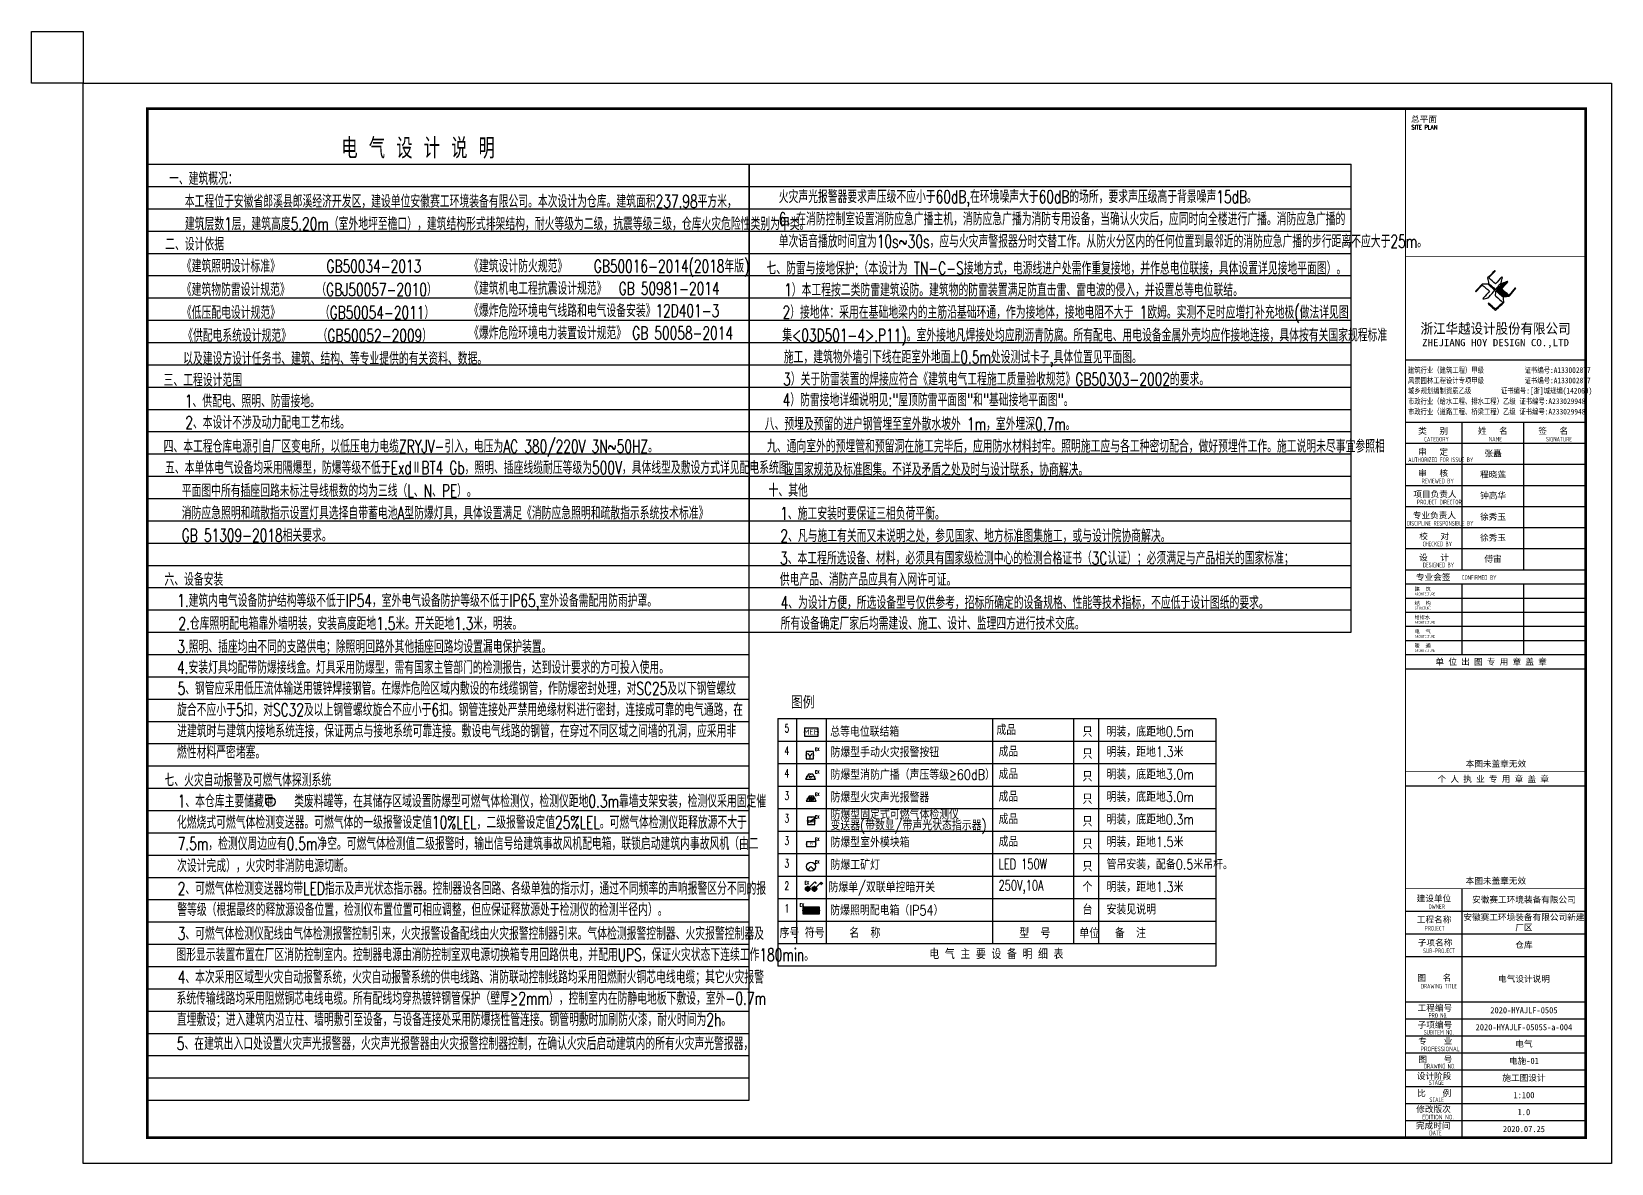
# Model space of a CAD drawing. Extents: x 1885024 to 2564215, y 18598004 to 18764795.
# Drawn here: x 2348115 to 2409515, y 18647562 to 18691562 of the extents above; entities that cross this region are included whole.
import ezdxf
from ezdxf.enums import TextEntityAlignment as Align

# ---------------------------------------------------------------- set-up
doc = ezdxf.new("R2010")
doc.units = 0
doc.header["$LTSCALE"] = 1000
doc.header["$MEASUREMENT"] = 0
for name, color, linetype in [('0 - 立面线', 7, 'Continuous'), ('E-TEXT', 31, 'Continuous'), ('PUB_TITLE', 4, 'Continuous'), ('smtl', 7, 'Continuous'), ('TEL_TEXT', 7, 'Continuous'), ('TK', 4, 'Continuous'), ('WIRE-照明', 1, 'Continuous')]:
    doc.layers.add(name, color=color, linetype=linetype)
doc.styles.add('-宋体', font='', dxfattribs={"width": 0.8})
doc.styles.add('_TCH_LABEL', font='COMPLEX', dxfattribs={"bigfont": 'GBCBIG'})
doc.styles.add('_TEL_DIM', font='SIMPLEX', dxfattribs={"width": 0.6, "height": 3.5, "bigfont": 'HZTXT'})
doc.styles.add('E-TEXT', font='romans.shx', dxfattribs={"width": 0.6, "bigfont": 'hzdx.shx'})
doc.styles.add('HT', font='simhei.ttf', dxfattribs={"width": 0.7})
doc.styles.add('HZTXT', font='romand.shx', dxfattribs={"width": 0.85, "bigfont": 'HZTXT.shx'})
doc.styles.add('ROMANS', font='romans', dxfattribs={"width": 0.65, "height": 231.275})
doc.styles.get("Standard").update_dxf_attribs({"font": 'gbenor.shx', "bigfont": 'gbcbig.shx'})
doc.styles.add('TSSD_REIN', font='tssdeng.shx', dxfattribs={"width": 0.7, "bigfont": 'tssdchn.shx'})
doc.styles.add('图签宋体', font='', dxfattribs={"height": 300})
doc.styles.add('图签黑体', font='simhei.ttf', dxfattribs={"height": 550})
doc.styles.add('设计说明', font='!TSSDENG', dxfattribs={"width": 0.7, "bigfont": '!HZTXT'})
doc.styles.add('黑体', font='simhei.ttf', dxfattribs={"width": 0.8})
doc.styles.get('-宋体').set_extended_font_data('SimSun')
doc.styles.get('图签宋体').set_extended_font_data('NSimSun')

msp = doc.modelspace()

# ---------------------------------------------------------------- texts
at = {"layer": 'E-TEXT', "color": 0, "ltscale": 1000}
for s, height, style, width, p in [('图例', 425.25, '黑体', 0.8, (2377623.9, 18665291.3)), ('5', 324.2, 'E-TEXT', 0.65, (2377377.6, 18664317.6)), ('4', 324.2, 'E-TEXT', 0.65, (2377377.6, 18663442.3)), ('4', 324.2, 'E-TEXT', 0.65, (2377377.6, 18662567.1)), ('3', 324.2, 'E-TEXT', 0.65, (2377377.6, 18661691.8)), ('3', 324.2, 'E-TEXT', 0.65, (2377377.6, 18660816.6)), ('3', 324.2, 'E-TEXT', 0.65, (2377377.6, 18659941.3)), ('3', 324.2, 'E-TEXT', 0.65, (2377377.6, 18659066.1)), ('2', 324.2, 'E-TEXT', 0.65, (2377377.6, 18658190.8)), ('1', 324.2, 'E-TEXT', 0.65, (2377377.6, 18657315.6))]:
    msp.add_text(s, height=height, dxfattribs=dict(at, style=style, width=width)).set_placement(p)
at = {"layer": 'E-TEXT', "color": 7, "ltscale": 1000, "style": 'HZTXT'}
for s, height, width, p in [('总等电位联结箱', 400, 0.8, (2379152.5, 18664148.3)), ('成品', 400, 0.8, (2385614.8, 18664216.8)), ('只', 400, 0.8, (2388959.9, 18664144.5)), ('明装，底距地0.5m', 400, 0.8, (2389894.7, 18664151.3)), ('防爆型手动火灾报警按钮', 400, 0.8, (2379166, 18663349.9)), ('成品', 400, 0.7, (2385699.9, 18663376.5)), ('明装，距地1.3米', 400, 0.8, (2389894.7, 18663365.1)), ('EX ', 120, 0.8, (2378560.7, 18663597.1)), ('只', 400, 0.8, (2388959.9, 18663286.3)), ('EX ', 120, 0.8, (2378560.7, 18662721.8)), ('防爆型消防广播（声压等级≥60dB）', 400, 0.8, (2379166, 18662474.7)), ('成品', 400, 0.7, (2385699.9, 18662501.3)), ('只', 400, 0.8, (2388959.9, 18662411)), ('明装，底距地3.0m', 400, 0.8, (2389894.7, 18662489.8)), ('EX ', 120, 0.8, (2378560.7, 18661846.6)), ('防爆型火灾声光报警器', 400, 0.8, (2379166, 18661599.4)), ('成品', 400, 0.7, (2385699.9, 18661626)), ('只', 400, 0.8, (2388959.9, 18661535.8)), ('明装，底距地3.0m', 400, 0.8, (2389894.7, 18661614.6)), ('防爆型固定式可燃气体检测仪', 400, 0.8, (2379166, 18660931.2)), ('EX ', 120, 0.8, (2378560.7, 18660971.3)), ('变送器(带数显/带声光状态指示器)', 400, 0.8, (2379166, 18660510.7)), ('成品', 400, 0.7, (2385699.9, 18660750.7)), ('只', 400, 0.8, (2388959.9, 18660660.5)), ('明装，底距地0.3m', 400, 0.8, (2389894.7, 18660739.3)), ('EX ', 120, 0.8, (2378560.7, 18660096.1)), ('防爆型室外模块箱', 400, 0.8, (2379166, 18659848.9)), ('成品', 400, 0.7, (2385699.9, 18659875.5)), ('只', 400, 0.8, (2388959.9, 18659785.3)), ('明装，距地1.5米', 400, 0.8, (2389894.7, 18659864)), ('EX ', 120, 0.8, (2378560.7, 18659220.8)), ('防爆工矿灯', 400, 0.8, (2379166, 18658973.7)), ('LED 150W', 400, 0.7, (2385699.9, 18659000.2)), ('只', 400, 0.8, (2388959.9, 18658910)), ('管吊安装，配备0.5米吊杆。', 400, 0.8, (2389894.7, 18658988.8)), ('EX ', 120, 0.8, (2378159, 18658411)), ('防爆单/双联单控暗开关', 400, 0.8, (2379088.4, 18658105.4)), ('250V,10A', 400, 0.7, (2385696, 18658166.7)), ('个', 400, 0.8, (2388959.9, 18658106.8)), ('明装，距地1.3米', 400, 0.8, (2389894.7, 18658113.5)), ('EX ', 120, 0.8, (2377962, 18657548)), ('防爆照明配电箱（IP54）', 400, 0.8, (2379154.2, 18657204.8)), ('台', 400, 0.8, (2388959.9, 18657231.6)), ('安装见说明', 400, 0.8, (2389894.7, 18657238.3)), ('序号', 400, 0.8, (2377187.3, 18656325.6)), ('符号', 400, 0.8, (2378169.4, 18656332.3)), ('名  称', 400, 0.8, (2379895.1, 18656326.2)), ('型  号', 400, 0.8, (2386505.1, 18656316.3)), ('单位', 400, 0.8, (2388836.5, 18656312.9)), ('备  注', 400, 0.8, (2390218.9, 18656319.6)), ('电 气 主 要 设 备 明 细 表', 400, 0.8, (2383006.2, 18655503.3))]:
    msp.add_text(s, height=height, dxfattribs=dict(at, width=width)).set_placement(p)
at = {"layer": 'smtl', "style": 'HZTXT', "width": 0.7}
for s, p in [('一、建筑概况：', (2353458.6, 18685599.8)), ('本工程位于安徽省郎溪县郎溪经济开发区，建设单位安徽赛工环境装备有限公司。本次设计为仓库。建筑面积237.98平方米，', (2354071.6, 18684716.2)), ('火灾声光报警器要求声压级不应小于60dB,在环境噪声大于60dB的场所，要求声压级高于背景噪声15dB。 ', (2377153.1, 18684894.1)), ('建筑层数1层，建筑高度5.20m（室外地坪至檐口），建筑结构形式排架结构，耐火等级为二级，抗震等级三级，仓库火灾危险性类别为甲类。', (2354074.1, 18683840.8)), ('6、在消防控制室设置消防应急广播主机，消防应急广播为消防专用设备，当确认火灾后，应同时向全楼进行广播。消防应急广播的', (2377153.1, 18684027.7)), ('二、设计依据', (2353307, 18683050.9)), ('单次语音播放时间宜为10s~30s，应与火灾声警报器分时交替工作。从防火分区内的任何位置到最邻近的消防应急广播的步行距离不应大于25m。  ', (2377153.1, 18683161.3)), ('《建筑照明设计标准》       GB50034-2013', (2353956, 18682195.9)), ('《建筑设计防火规范》    GB50016-2014(2018年版)', (2365121.2, 18682195.9)), ('七、防雷与接地保护:（本设计为 TN-C-S接地方式，电源线进户处需作重复接地，并作总电位联接，具体设置详见接地平面图）。', (2376677.9, 18682114.7)), ('《建筑物防雷设计规范》    （GBJ50057-2010） ', (2353955.2, 18681283.9)), ('《建筑机电工程抗震设计规范》  GB 50981-2014 ', (2365121.2, 18681329.5)), ('1）本工程按二类防雷建筑设防。建筑物的防雷装置满足防直击雷、雷电波的侵入，并设置总等电位联结。', (2377364.7, 18681271.6)), ('《爆炸危险环境电气线路和电气设备安装》12D401-3 ', (2365121.2, 18680463.1)), ('2）接地体：采用在基础地梁内的主筋沿基础环通，作为接地体，接地电阻不大于 1欧姆。实测不足时应增打补充地极(做法详见图', (2377302.2, 18680402.3)), ('《低压配电设计规范》      （GB50054-2011）', (2353958, 18680391.7)), ('《供配电系统设计规范》    （GB50052-2009）', (2354005.7, 18679497.7)), ('《爆炸危险环境电力装置设计规范》 GB 50058-2014', (2365121.2, 18679596.7)), ('集<03D501-4>.P11)。室外接地凡焊接处均应刷沥青防腐。所有配电、用电设备金属外壳均应作接地连接，具体按有关国家规程标准', (2377290.2, 18679511.6)), ('以及建设方设计任务书、建筑、结构、等专业提供的有关资料、数据。', (2354005.7, 18678603.7)), ('施工，建筑物外墙引下线在距室外地面上0.5m处设测试卡子,具体位置见平面图。', (2377351, 18678661.5)), ('三、工程设计范围', (2353245.3, 18677766.1)), ('3）关于防雷装置的焊接应符合《建筑电气工程施工质量验收规范》GB50303-2002的要求。', (2377325.4, 18677803.5)), ('1、供配电、照明、防雷接地。', (2354069.9, 18676947.2)), ('4）防雷接地详细说明见:"屋顶防雷平面图"和"基础接地平面图"。', (2377306.1, 18676994.9)), ('2、本设计不涉及动力配电工艺布线。', (2354089, 18676116.9)), ('八、预埋及预留的进户钢管埋至室外散水坡外 1m，室外埋深0.7m。', (2376609, 18676062.4)), ('四、本工程仓库电源引自厂区变电所，以低压电力电缆ZRYJV-引入，电压为AC 380/220V 3N~50HZ。', (2353245.3, 18675190.6)), ('九、通向室外的预埋管和预留洞在施工完毕后，应用防水材料封牢。照明施工应与各工种密切配合，做好预埋件工作。施工说明未尽事宜参照相', (2376697.8, 18675195.6)), ('五、本单体电气设备均采用隔爆型，防爆等级不低于ExdⅡBT4 Gb，照明、插座线缆耐压等级为500V，具体线型及敷设方式详见配电系统图。', (2353301.7, 18674362.6)), ('应国家规范及标准图集。不详及矛盾之处及时与设计联系，协商解决。', (2377366.5, 18674292.8)), ('平面图中所有插座回路未标注导线根数的均为三线（L、N、PE）。', (2353951.2, 18673464.6)), ('十、其他', (2376760.4, 18673476.6)), ('消防应急照明和疏散指示设置灯具选择自带蓄电池A型防爆灯具，具体设置满足《消防应急照明和疏散指示系统技术标准》', (2353951.2, 18672598.2)), ('1、施工安装时要保证三相负荷平衡。', (2377211.1, 18672581.1)), ('GB 51309-2018相关要求。', (2353951.2, 18671731.9)), ('2、凡与施工有关而又未说明之处，参见国家、地方标准图集施工，或与设计院协商解决。', (2377217.5, 18671711.2)), ('3、本工程所选设备、材料，必须具有国家级检测中心的检测合格证书（3C认证）；必须满足与产品相关的国家标准；', (2377205.6, 18670845.1)), ('六、设备安装', (2353278.7, 18670015.7, 0)), ('供电产品、消防产品应具有入网许可证。', (2377196.8, 18670014.1)), ('1.建筑内电气设备防护结构等级不低于IP54，室外电气设备防护等级不低于IP65,室外设备需配用防雨护罩。 ', (2353774.8, 18669193.3)), ('4、为设计方便，所选设备型号仅供参考，招标所确定的设备规格、性能等技术指标，不应低于设计图纸的要求。', (2377225.1, 18669117.1)), ('2.仓库照明配电箱靠外墙明装，安装高度距地1.5米。开关距地1.3米，明装。', (2353821.4, 18668304.9)), ('所有设备确定厂家后均需建设、施工、设计、监理四方进行技术交底。', (2377225.1, 18668306.6)), ('3.照明、插座均由不同的支路供电；除照明回路外其他插座回路均设置漏电保护装置。', (2353774.8, 18667404.5)), ('4.安装灯具均配带防爆接线盒。灯具采用防爆型，需有国家主管部门的检测报告，达到设计要求的方可投入使用。', (2353768.9, 18666593.7)), ('5、钢管应采用低压流体输送用镀锌焊接钢管。在爆炸危险区域内敷设的布线缆钢管，作防爆密封处理，对SC25及以下钢管螺纹', (2353788.9, 18665779)), ('旋合不应小于5扣，对SC32及以上钢管螺纹旋合不应小于6扣。钢管连接处严禁用绝缘材料进行密封，连接成可靠的电气通路，在', (2353769.8, 18664950.1)), ('进建筑时与建筑内接地系统连接，保证两点与接地系统可靠连接。敷设电气线路的钢管，在穿过不同区域之间墙的孔洞，应采用非', (2353775.3, 18664121.2)), ('燃性材料严密堵塞。', (2353767.1, 18663296.2)), ('七、火灾自动报警及可燃气体探测系统', (2353278.7, 18662218.2, 0)), ('1、本仓库主要储藏甲   类废料罐等，在其储存区域设置防爆型可燃气体检测仪，检测仪距地0.3m靠墙支架安装，检测仪采用固定催', (2353794.4, 18661395.6)), ('化燃烧式可燃气体检测变送器。可燃气体的一级报警设定值10%%%LEL，二级报警设定值25%%%LEL。可燃气体检测仪距释放源不大于', (2353764.4, 18660570.6)), ('7.5m，检测仪周边应有0.5m净空。可燃气体检测值二级报警时，输出信号给建筑事故风机配电箱，联锁启动建筑内事故风机（由二', (2353794.4, 18659745.6)), ('次设计完成），火灾时非消防电源切断。', (2353769.9, 18658884.1)), ('2、可燃气体检测变送器均带LED指示及声光状态指示器。控制器设各回路、各级单独的指示灯，通过不同频率的声响报警区分不同的报', (2353794.4, 18658004.1)), ('警等级（根据最终的释放源设备位置，检测仪布置位置可相应调整，但应保证释放源处于检测仪的检测半径内）。', (2353775.3, 18657179.1)), ('3、可燃气体检测仪配线由气体检测报警控制引来，火灾报警设备配线由火灾报警控制器引来。气体检测报警控制器、火灾报警控制器及', (2353794.4, 18656250.6)), ('图形显示装置布置在厂区消防控制室内。控制器电源由消防控制室双电源切换箱专用回路供电，并配用UPS，保证火灾状态下连续工作180min。', (2353742.6, 18655425.6)), ('4、本次采用区域型火灾自动报警系统，火灾自动报警系统的供电线路、消防联动控制线路均采用阻燃耐火铜芯电线电缆；其它火灾报警', (2353794.4, 18654555.1)), ('系统传输线路均采用阻燃铜芯电线电缆。所有配线均穿热镀锌钢管保护（壁厚≥2mm），控制室内在防静电地板下敷设，室外-0.7m', (2353748, 18653730.1)), ('直埋敷设；进入建筑内沿立柱、墙明敷引至设备，与设备连接处采用防爆挠性管连接。钢管明敷时加刷防火漆，耐火时间为2h。', (2353759, 18652901.2)), ('5、在建筑出入口处设置火灾声光报警器，火灾声光报警器由火灾报警控制器控制，在确认火灾后启动建筑内的所有火灾声光警报器，', (2353759, 18651971.4))]:
    msp.add_text(s, height=495, dxfattribs=at).set_placement(p)
at = {"layer": 'smtl', "style": '设计说明', "width": 1.824372}
msp.add_text('1', height=191.8, dxfattribs=at).set_placement((2357349.8, 18661526.2), (2357449.1, 18661526.2), align=Align.FIT)
at = {"layer": 'TEL_TEXT', "style": 'HZTXT', "width": 0.8}
msp.add_text('电 气 设 计 说 明', height=790.784, dxfattribs=at).set_placement((2360155.1, 18686629.4))

# ---------------------------------------------------------------- blocks, each defined once
blk = doc.blocks.new('$equip$00001962')
for p, q in [((0.15, 0.36), (0.63, 0.83)), ((0.63, 0.83), (0.77, 0.69))]:
    blk.add_line(p, q)
blk.add_circle((0, 0.21), 0.208)
for p in [(-0.21, 0.21), (0, 0.42), (0, 0), (0.21, 0.21)]:
    blk.add_point(p)
for points in [[(-0.18, 0.31), (0.18, 0.31), (-0.21, 0.21), (0.21, 0.21)], [(-0.18, 0.1), (0.18, 0.1), (-0.21, 0.21), (0.21, 0.21)], [(-0.1, 0.39), (0.1, 0.39), (-0.18, 0.31), (0.18, 0.31)], [(-0.1, 0.03), (0.1, 0.03), (-0.18, 0.1), (0.18, 0.1)], [(0, 0.42), (0, 0.42), (-0.1, 0.39), (0.1, 0.39)], [(0, 0), (0, 0), (-0.1, 0.03), (0.1, 0.03)]]:
    blk.add_solid(points)
at = {"layer": 'TEL_TEXT', "style": '_TEL_DIM', "flags": 1}
blk.add_attdef('A', text='', height=0.00002, dxfattribs=at).set_placement((0, 0), align=Align.MIDDLE_CENTER)
blk = doc.blocks.new('$equip$00001963')
for p, q in [((0.15, 0.36), (0.62, 0.83)), ((0.51, 0.72), (0.65, 0.58)), ((0.62, 0.83), (0.77, 0.69))]:
    blk.add_line(p, q)
blk.add_circle((0, 0.21), 0.208)
for p in [(-0.21, 0.21), (0, 0.42), (0, 0), (0.21, 0.21)]:
    blk.add_point(p)
for points in [[(-0.18, 0.31), (0.18, 0.31), (-0.21, 0.21), (0.21, 0.21)], [(-0.18, 0.1), (0.18, 0.1), (-0.21, 0.21), (0.21, 0.21)], [(-0.1, 0.39), (0.1, 0.39), (-0.18, 0.31), (0.18, 0.31)], [(-0.1, 0.03), (0.1, 0.03), (-0.18, 0.1), (0.18, 0.1)], [(0, 0.42), (0, 0.42), (-0.1, 0.39), (0.1, 0.39)], [(0, 0), (0, 0), (-0.1, 0.03), (0.1, 0.03)]]:
    blk.add_solid(points)
at = {"layer": 'TEL_TEXT', "style": '_TEL_DIM', "flags": 1}
blk.add_attdef('A', text='', height=0.00002, dxfattribs=at).set_placement((0, 0), align=Align.MIDDLE_CENTER)
blk = doc.blocks.new('$equip_U$00000077(NZGDKPAIUWKZC3N)')
for p, q in [((0.62, 0.72), (-0.62, 0.72)), ((-0.62, 0.72), (-0.62, 0)), ((-0.62, 0), (0.62, 0)), ((0.62, 0), (0.62, 0.72))]:
    blk.add_line(p, q)
at = {"const_width": 0.04}
blk.add_lwpolyline([(-0.62, 0.72), (-0.62, 0), (0.62, 0), (0.62, 0.72), (-0.62, 0.72), (-0.62, 0)], dxfattribs=at)
for p in [(-0.62, 0.36), (0.62, 0.36)]:
    blk.add_point(p)
at = {"color": 7}
blk.add_attdef('MEB', text='', height=0.5, dxfattribs=at).set_placement((0, 0.36), align=Align.MIDDLE_CENTER)
at = {"color": 7, "style": '_TEL_DIM', "flags": 1}
for tag in ['REMARK', 'A', 'REMARK', 'REMARK']:
    blk.add_attdef(tag, text='', height=0.000025, dxfattribs=at).set_placement((0, 0), align=Align.MIDDLE_CENTER)
at = {"color": 7, "style": '_TEL_DIM'}
blk.add_attdef('$TEXT$', text='', height=0.00002, dxfattribs=at).set_placement((0, 0), align=Align.MIDDLE_CENTER)
blk = doc.blocks.new('*X9')
at = {"color": 0}
for p, q in [((-250, 33), (-83, 200)), ((-250, 68), (-118, 200)), ((-250, 104), (-154, 200)), ((-250, 139), (-189, 200)), ((-250, 174), (-224, 200)), ((-247, 0), (-47, 200)), ((-212, 0), (-12, 200)), ((-177, 0), (23, 200)), ((-141, 0), (59, 200)), ((-106, 0), (94, 200)), ((-71, 0), (129, 200)), ((-35, 0), (165, 200)), ((0, 0), (200, 200)), ((35, 0), (235, 200)), ((71, 0), (250, 179)), ((106, 0), (250, 144)), ((141, 0), (250, 109)), ((177, 0), (250, 73)), ((212, 0), (250, 38)), ((247, 0), (250, 3))]:
    blk.add_line(p, q, dxfattribs=at)
blk = doc.blocks.new('$equip$00001421')
for p, q in [((0.75, 0.6), (-0.75, 0.6)), ((-0.75, 0.6), (-0.75, 0)), ((-0.75, 0), (0.75, 0)), ((0.75, 0), (0.75, 0.6))]:
    blk.add_line(p, q)
at = {"const_width": 0.6}
blk.add_lwpolyline([(-0.75, 0.3), (0.75, 0.3)], dxfattribs=at)
for p in [(-0.75, 0.3), (0, 0.6), (0, 0), (0.75, 0.3)]:
    blk.add_point(p)
at = {"xscale": 0.00300000000061118, "yscale": 0.00300000000061118, "zscale": 0.003}
blk.add_blockref('*X9', (0, 0), dxfattribs=at)
at = {"style": '_TCH_LABEL', "flags": 9}
blk.add_attdef('A', (0, 0), '', height=0.00002, dxfattribs=at)
blk = doc.blocks.new('$equip$00001176')
for q in [(-0.35, -0.35), (0.35, -0.35)]:
    blk.add_line((0, 0), q)
blk.add_circle((0, 0), 0.5)
at = {"style": '_TCH_LABEL', "flags": 9}
blk.add_attdef('A', (0, 0), '', height=0.00002, dxfattribs=at)
blk = doc.blocks.new('$equip$00002777')
for p, q in [((0.65, 0.65), (-0.65, 0.65)), ((-0.65, 0.65), (-0.65, 0)), ((-0.65, 0), (0.65, 0)), ((0.65, 0), (0.65, 0.65))]:
    blk.add_line(p, q)
at = {"const_width": 0.04}
blk.add_lwpolyline([(-0.65, 0.65), (-0.65, 0), (0.65, 0), (0.65, 0.65), (-0.65, 0.65), (-0.65, 0)], dxfattribs=at)
for p in [(-0.65, 0.33), (0, 0.65), (0, 0), (0.65, 0.33)]:
    blk.add_point(p)
at = {"color": 7}
blk.add_attdef('$TEXT$', text='', height=0.34, dxfattribs=at).set_placement((0.01, 0.34), align=Align.MIDDLE_CENTER)
at = {"color": 7, "flags": 1}
for tag, height, p in [('A', 0.00002, (0, 0)), ('B', 0.4, (0.9, 0.25))]:
    blk.add_attdef(tag, text='', height=height, dxfattribs=at).set_placement(p, align=Align.MIDDLE_CENTER)
blk = doc.blocks.new('$equip$00002651')
for p, q in [((-0.5, 0.5), (-0.5, -0.5)), ((0.5, 0.5), (-0.5, 0.5)), ((-0.12, -0.05), (0.43, 0.34)), ((-0.12, -0.07), (0.43, 0.11)), ((0.5, -0.5), (0.5, 0.5)), ((-0.5, -0.5), (0.5, -0.5)), ((-0.12, -0.1), (0.43, -0.13))]:
    blk.add_line(p, q)
at = {"const_width": 0.04}
blk.add_lwpolyline([(-0.5, 0.5), (0.5, 0.5), (0.5, -0.5), (-0.5, -0.5), (-0.5, 0.5), (0.5, 0.5)], dxfattribs=at)
blk.add_circle((-0.27, -0.1), 0.151)
for p in [(-0.5, 0), (0, 0.5), (0.5, 0), (0, -0.5)]:
    blk.add_point(p)
at = {"color": 7, "flags": 1}
for tag, height, p in [('A', 0.00002, (0, 0)), ('B', 0.4, (0.76, -0.21))]:
    blk.add_attdef(tag, text='', height=height, dxfattribs=at).set_placement(p, align=Align.MIDDLE_CENTER)
blk = doc.blocks.new('$equip$00002679')
for p, q in [((-0.3, 0.7), (-0.7, 0)), ((-0.7, 0), (0.7, 0)), ((0.3, 0.7), (-0.3, 0.7)), ((0.3, 0.7), (-0.3, 0.7)), ((-0.26, 0.25), (-0.3, 0.57)), ((-0.3, 0.57), (-0.13, 0.49)), ((-0.3, 0.25), (-0.3, 0.11)), ((-0.13, 0.25), (-0.3, 0.25)), ((-0.3, 0.11), (-0.13, 0.11)), ((-0.13, 0.49), (-0.17, 0.25)), ((-0.13, 0.11), (-0.13, 0.25)), ((0, 0.7), (0, 0)), ((0.17, 0.11), (0.17, 0.34)), ((0.29, 0.11), (0.17, 0.11)), ((0.29, 0.34), (0.29, 0.11)), ((0.7, 0), (0.3, 0.7))]:
    blk.add_line(p, q)
at = {"const_width": 0.04}
blk.add_lwpolyline([(-0.3, 0.7), (0.3, 0.7), (0.7, 0), (-0.7, 0), (-0.3, 0.7), (0.3, 0.7)], dxfattribs=at)
blk.add_lwpolyline([(-0.3, 0.7), (0.3, 0.7), (0.7, 0), (-0.7, 0), (-0.3, 0.7), (0.3, 0.7)], dxfattribs=at)
blk.add_circle((0.23, 0.43), 0.111)
for p in [(-0.5, 0.35), (0, 0.7), (0, 0), (0.5, 0.35)]:
    blk.add_point(p)
at = {"color": 7, "flags": 1}
for tag, height, p in [('A', 0.00002, (0, 0)), ('B', 0.4, (0.96, 0.3))]:
    blk.add_attdef(tag, text='', height=height, dxfattribs=at).set_placement(p, align=Align.MIDDLE_CENTER)
blk = doc.blocks.new('$equip$00002676')
for p, q in [((-0.3, 0.7), (-0.7, 0)), ((-0.7, 0), (0.7, 0)), ((0.3, 0.7), (-0.3, 0.7)), ((0.3, 0.7), (-0.3, 0.7)), ((-0.21, 0.41), (-0.21, 0.24)), ((-0.08, 0.41), (-0.21, 0.41)), ((-0.21, 0.24), (-0.08, 0.24)), ((-0.08, 0.24), (-0.08, 0.41)), ((-0.08, 0.37), (0.24, 0.41)), ((0.16, 0.24), (-0.08, 0.28)), ((0.24, 0.41), (0.16, 0.24)), ((0.7, 0), (0.3, 0.7))]:
    blk.add_line(p, q)
at = {"const_width": 0.04}
blk.add_lwpolyline([(-0.3, 0.7), (0.3, 0.7), (0.7, 0), (-0.7, 0), (-0.3, 0.7), (0.3, 0.7)], dxfattribs=at)
blk.add_lwpolyline([(-0.3, 0.7), (0.3, 0.7), (0.7, 0), (-0.7, 0), (-0.3, 0.7), (0.3, 0.7)], dxfattribs=at)
for p in [(-0.5, 0.35), (0, 0.7), (0, 0), (0.53, 0.3)]:
    blk.add_point(p)
at = {"color": 7, "flags": 1}
for tag, height, p in [('A', 0.00002, (0, 0)), ('B', 0.4, (0.96, 0.3))]:
    blk.add_attdef(tag, text='', height=height, dxfattribs=at).set_placement(p, align=Align.MIDDLE_CENTER)
blk = doc.blocks.new('$equip$00002657')
for p, q in [((-0.5, 1), (-0.5, 0)), ((0.5, 1), (-0.5, 1)), ((-0.5, 0), (0.5, 0)), ((0, 0.5), (0, 0.15)), ((0.5, 0), (0.5, 1))]:
    blk.add_line(p, q)
at = {"const_width": 0.04}
blk.add_lwpolyline([(-0.5, 1), (0.5, 1), (0.5, 0), (-0.5, 0), (-0.5, 1), (0.5, 1)], dxfattribs=at)
blk.add_arc((0, 0.8), 0.3, 180, 0)
for p in [(-0.5, 0.5), (0, 1), (0, 0), (0.5, 0.5)]:
    blk.add_point(p)
at = {"color": 7, "flags": 1}
for tag, height, p in [('A', 0.00002, (0, 0)), ('B', 0.4, (0.76, 0.29))]:
    blk.add_attdef(tag, text='', height=height, dxfattribs=at).set_placement(p, align=Align.MIDDLE_CENTER)
blk = doc.blocks.new('A$C053D6479')
at = {"layer": 'PUB_TITLE'}
h = blk.add_hatch(color=256, dxfattribs=at)
h.dxf.hatch_style = 1
edge = h.paths.add_edge_path()
edge.add_spline(control_points=[(1026, 827), (1105, 920), (1188, 1008), (1266, 1102)], knot_values=[13, 13, 13, 13, 14, 14, 14, 14], degree=3, periodic=0)
edge.add_spline(control_points=[(1266, 1102), (1258, 1111), (1249, 1119), (1239, 1116)], knot_values=[12, 12, 12, 12, 13, 13, 13, 13], degree=3, periodic=0)
edge.add_spline(control_points=[(1239, 1116), (1210, 1107), (1179, 1092), (1144, 1077)], knot_values=[11, 11, 11, 11, 12, 12, 12, 12], degree=3, periodic=0)
edge.add_spline(control_points=[(1144, 1077), (1109, 1063), (1069, 1053), (1047, 1038)], knot_values=[10, 10, 10, 10, 11, 11, 11, 11], degree=3, periodic=0)
edge.add_spline(control_points=[(1047, 1038), (1028, 1026), (1007, 992), (991, 972)], knot_values=[9, 9, 9, 9, 10, 10, 10, 10], degree=3, periodic=0)
edge.add_spline(control_points=[(991, 972), (942, 913), (899, 868), (849, 810)], knot_values=[8, 8, 8, 8, 9, 9, 9, 9], degree=3, periodic=0)
edge.add_spline(control_points=[(849, 810), (842, 801), (822, 776), (822, 775)], knot_values=[7, 7, 7, 7, 8, 8, 8, 8], degree=3, periodic=0)
edge.add_spline(control_points=[(822, 775), (823, 771), (848, 752), (859, 744)], knot_values=[6, 6, 6, 6, 7, 7, 7, 7], degree=3, periodic=0)
edge.add_spline(control_points=[(859, 744), (949, 670), (1035, 592), (1122, 521)], knot_values=[5, 5, 5, 5, 6, 6, 6, 6], degree=3, periodic=0)
edge.add_spline(control_points=[(1122, 521), (1153, 527), (1185, 530), (1217, 533)], knot_values=[4, 4, 4, 4, 5, 5, 5, 5], degree=3, periodic=0)
edge.add_spline(control_points=[(1217, 533), (1246, 535), (1293, 532), (1316, 542)], knot_values=[3, 3, 3, 3, 4, 4, 4, 4], degree=3, periodic=0)
edge.add_spline(control_points=[(1316, 542), (1327, 547), (1338, 565), (1349, 579)], knot_values=[2, 2, 2, 2, 3, 3, 3, 3], degree=3, periodic=0)
edge.add_spline(control_points=[(1349, 579), (1423, 670), (1507, 759), (1572, 848)], knot_values=[1, 1, 1, 1, 2, 2, 2, 2], degree=3, periodic=0)
edge.add_spline(control_points=[(1572, 848), (1564, 852), (1561, 861), (1551, 862)], knot_values=[0, 0, 0, 0, 1, 1, 1, 1], degree=3, periodic=0)
edge.add_spline(control_points=[(1551, 862), (1469, 769), (1393, 671), (1310, 579)], knot_values=[15, 15, 15, 15, 16, 16, 16, 16], degree=3, periodic=0)
edge.add_spline(control_points=[(1310, 579), (1216, 662), (1118, 742), (1026, 827)], knot_values=[14, 14, 14, 14, 15, 15, 15, 15], degree=3, periodic=0)
at = {"layer": 'TK'}
for points, knots in [([(1031, 1298), (1066, 1286), (1054, 1262), (1045, 1224), (1036, 1188), (1031, 1158), (1024, 1121), (1020, 1104), (1017, 1085), (1012, 1071), (1004, 1052), (976, 1026), (956, 1003), (906, 946), (866, 899), (814, 839), (806, 829), (789, 806), (787, 806), (777, 804), (728, 856), (719, 864), (651, 922), (580, 978), (514, 1036), (509, 1106), (488, 1176), (479, 1247), (570, 1343), (663, 1436), (758, 1526), (764, 1523), (768, 1518), (774, 1515), (693, 1422), (599, 1343), (520, 1249), (607, 1171), (698, 1096), (789, 1021), (874, 1109), (950, 1206), (1031, 1298)], [0, 0, 0, 0, 1, 1, 1, 2, 2, 2, 3, 3, 3, 4, 4, 4, 5, 5, 5, 6, 6, 6, 7, 7, 7, 8, 8, 8, 9, 9, 9, 10, 10, 10, 11, 11, 11, 12, 12, 12, 13, 13, 13, 14, 14, 14, 14]), ([(555, 949), (624, 891), (699, 833), (760, 773), (689, 691), (614, 604), (539, 517), (529, 505), (516, 487), (506, 482), (492, 475), (469, 472), (452, 467), (416, 456), (383, 448), (342, 438), (323, 433), (297, 422), (293, 440), (291, 452), (313, 470), (322, 480), (400, 566), (477, 652), (553, 736), (460, 815), (366, 894), (270, 970), (183, 883), (101, 791), (16, 703), (-18, 714), (9, 735), (28, 755), (103, 838), (192, 930), (266, 1005), (319, 1009), (387, 1005), (442, 1007), (456, 1008), (472, 1011), (485, 1007), (507, 1000), (534, 967), (555, 949)], [0, 0, 0, 0, 1, 1, 1, 2, 2, 2, 3, 3, 3, 4, 4, 4, 5, 5, 5, 6, 6, 6, 7, 7, 7, 8, 8, 8, 9, 9, 9, 10, 10, 10, 11, 11, 11, 12, 12, 12, 13, 13, 13, 14, 14, 14, 15, 15, 15, 15]), ([(1097, 490), (1100, 425), (1106, 361), (1107, 294), (1018, 207), (925, 121), (830, 33), (818, 21), (800, 0), (787, 0), (768, -1), (725, 49), (712, 60), (662, 103), (616, 143), (568, 186), (545, 207), (518, 224), (499, 250), (501, 259), (511, 261), (516, 267), (609, 192), (696, 111), (785, 33), (883, 118), (977, 208), (1070, 298), (992, 373), (892, 456), (803, 534), (791, 544), (768, 561), (766, 569), (761, 588), (776, 634), (780, 655), (785, 690), (788, 721), (795, 746), (897, 661), (998, 576), (1097, 490)], [0, 0, 0, 0, 1, 1, 1, 2, 2, 2, 3, 3, 3, 4, 4, 4, 5, 5, 5, 6, 6, 6, 7, 7, 7, 8, 8, 8, 9, 9, 9, 10, 10, 10, 11, 11, 11, 12, 12, 12, 13, 13, 13, 14, 14, 14, 14]), ([(1551, 862), (1561, 861), (1564, 852), (1572, 848), (1507, 759), (1423, 670), (1349, 579), (1338, 565), (1327, 547), (1316, 542), (1293, 532), (1246, 535), (1217, 533), (1185, 530), (1153, 527), (1122, 521), (1035, 592), (949, 670), (859, 744), (848, 752), (823, 771), (822, 775), (822, 776), (842, 801), (849, 810), (899, 868), (942, 913), (991, 972), (1007, 992), (1028, 1026), (1047, 1038), (1069, 1053), (1109, 1063), (1144, 1077), (1179, 1092), (1210, 1107), (1239, 1116), (1249, 1119), (1258, 1111), (1266, 1102), (1188, 1008), (1105, 920), (1026, 827), (1118, 742), (1216, 662), (1310, 579), (1393, 671), (1469, 769), (1551, 862)], [0, 0, 0, 0, 1, 1, 1, 2, 2, 2, 3, 3, 3, 4, 4, 4, 5, 5, 5, 6, 6, 6, 7, 7, 7, 8, 8, 8, 9, 9, 9, 10, 10, 10, 11, 11, 11, 12, 12, 12, 13, 13, 13, 14, 14, 14, 15, 15, 15, 16, 16, 16, 16])]:
    blk.add_open_spline(points, degree=3, knots=knots, dxfattribs=at)
blk = doc.blocks.new('GeYuanFrame_66357427', base_point=(18.76, 4.34))
at = {"layer": 'PUB_TITLE'}
for points in [[(554.76, 235.14), (554.76, 292.54)], [(578.76, 235.14), (578.76, 292.54)], [(554.76, 202.14), (554.76, 229.64)], [(578.76, 202.14), (578.76, 229.64)], [(554.76, 14.34), (554.76, 111.14)]]:
    blk.add_lwpolyline(points, dxfattribs=at)
at = {"layer": 'TK'}
for p, q in [((43.76, 414.34), (602.76, 414.34)), ((532.76, 316.74), (602.76, 316.74)), ((532.76, 284.34), (602.76, 284.34)), ((532.76, 276.14), (602.76, 276.14)), ((532.76, 267.94), (602.76, 267.94)), ((532.76, 259.74), (602.76, 259.74)), ((532.76, 251.54), (602.76, 251.54)), ((532.76, 243.34), (602.76, 243.34)), ((532.76, 235.14), (602.76, 235.14)), ((532.76, 235.14), (602.76, 235.14)), ((532.76, 102.34), (602.76, 102.34)), ((532.76, 93.54), (602.76, 93.54)), ((532.76, 84.74), (554.76, 84.74)), ((532.76, 84.74), (602.76, 84.74)), ((532.76, 67.18), (602.76, 67.18)), ((532.76, 67.14), (602.76, 67.14)), ((532.76, 60.58), (602.76, 60.58)), ((532.76, 53.98), (602.76, 53.98)), ((532.76, 47.38), (602.76, 47.38)), ((532.76, 40.78), (602.76, 40.78)), ((532.76, 34.18), (602.76, 34.18)), ((532.76, 27.58), (602.76, 27.58)), ((532.76, 20.98), (602.76, 20.98)), ((532.76, 14.34), (602.76, 14.34))]:
    blk.add_line(p, q, dxfattribs=at)
for points in [[(18.76, 424.34), (612.76, 424.34), (612.76, 4.34), (18.76, 4.34), (18.76, 424.34)], [(532.76, 292.54), (602.76, 292.54)], [(532.76, 235.14), (602.76, 235.14)], [(532.76, 229.64), (602.76, 229.64)], [(532.76, 224.14), (602.76, 224.14)], [(532.76, 218.64), (602.76, 218.64)], [(532.76, 213.14), (602.76, 213.14)], [(532.76, 207.64), (602.76, 207.64)], [(532.76, 202.14), (602.76, 202.14)], [(532.76, 196.64), (602.76, 196.64)], [(532.76, 151.14), (602.76, 151.14)]]:
    blk.add_lwpolyline(points, dxfattribs=at)
at = {"layer": 'TK', "const_width": 1}
blk.add_lwpolyline([(602.76, 414.34), (43.76, 414.34), (43.76, 14.34), (602.76, 14.34)], close=True, dxfattribs=at)
at = {"layer": 'TK'}
for points, const_width in [([(532.76, 414.34), (532.76, 14.34)], 0.4), ([(532.76, 356.95), (602.76, 356.95)], 0.35), ([(532.76, 292.54), (602.76, 292.54)], 0.35), ([(532.76, 292.54), (602.76, 292.54)], 0.35), ([(532.76, 235.14), (602.76, 235.14)], 0.35), ([(532.76, 202.14), (602.76, 202.14)], 0.35), ([(532.76, 156.64), (602.76, 156.64)], 0.35), ([(532.76, 111.14), (602.76, 111.14)], 0.35), ([(532.76, 67.18), (602.76, 67.18)], 0.35)]:
    blk.add_lwpolyline(points, dxfattribs=dict(at, const_width=const_width))
at = {"layer": 'PUB_TITLE', "xscale": 0.01000000000021828, "yscale": 0.01000000000021828, "zscale": 0.01}
blk.add_blockref('A$C053D6479', (559.86, 336.08), dxfattribs=at)
at = {"layer": 'TK', "style": '图签宋体'}
for s, height, p in [('总平面', 2.4, (534.9, 409.1)), ('类   别', 2.4, (537.65, 287.9)), ('姓   名', 2.4, (560.87, 287.9)), ('签   名', 2.4, (584.35, 287.9)), ('审   定', 2.4, (537.65, 279.7)), ('审   核', 2.4, (537.65, 271.5)), ('项目负责人', 2.4, (535.8, 263.3)), ('专业负责人', 2.4, (535.56, 255.1)), ('校   对', 2.4, (538.06, 246.9)), ('设   计', 2.4, (538.03, 238.7)), ('专业会签', 2.4, (536.79, 231.05)), ('建  筑', 1.44, (536.28, 226.92)), ('结  构', 1.44, (536.28, 221.42)), ('给排水', 1.44, (536.28, 215.92)), ('电  气', 1.44, (536.28, 210.42)), ('暖  通', 1.44, (536.28, 204.92)), ('单 位 出 图 专 用 章 盖 章', 2.4, (544.39, 198.16)), ('本图未盖章无效', 2.4, (556.1, 158.51)), ('个 人 执 业 专 用 章 盖 章', 2.4, (545.19, 152.58)), ('本图未盖章无效', 2.4, (556.1, 113.01)), ('建设单位', 2.4, (537.06, 106.14)), ('工程名称', 2.4, (537.14, 97.93)), ('子项名称', 2.4, (537.52, 88.95)), ('图    名', 2.4, (537.3, 75.3)), ('工程编号', 2.4, (537.44, 63.58)), ('子项编号', 2.4, (537.44, 57)), ('专    业', 2.4, (537.68, 50.69)), ('图    号', 2.4, (537.69, 43.58)), ('设计阶段', 2.4, (537.12, 37.12)), ('比    例', 2.4, (537.26, 30.44)), ('修改版次', 2.4, (536.91, 24.22)), ('完成时间', 2.4, (536.79, 17.83))]:
    blk.add_text(s, height=height, dxfattribs=at).set_placement(p)
at = {"layer": 'TK'}
for s, height, style, width, p in [('SITE PLAN', 1.697, 'ROMANS', 0.76, (535.02, 406.31)), ('建筑行业（建筑工程）甲级           证书编号:A133002877', 2.2, '-宋体', 0.8, (533.67, 311.64)), ('风景园林工程设计专项甲级           证书编号:A133002877', 2.2, '-宋体', 0.8, (533.67, 307.62)), ('城乡规划编制资质乙级        证书编号:[浙]城规编(142069)', 2.2, '-宋体', 0.8, (533.67, 303.63)), ('市政行业（给水工程、排水工程）乙级 证书编号:A233029948', 2.2, '-宋体', 0.8, (533.67, 299.55)), ('市政行业（道路工程、桥梁工程）乙级 证书编号:A233029948', 2.2, '-宋体', 0.8, (533.67, 295.5)), ('CATEGORY', 1.8, 'TSSD_REIN', 0.7, (539.99, 284.98)), ('NAME', 1.8, 'TSSD_REIN', 0.7, (565.18, 284.98)), ('SIGNATURE', 1.8, 'TSSD_REIN', 0.7, (587.34, 284.98)), ('AUTHORIZED FOR ISSUE BY', 1.8, 'TSSD_REIN', 0.7, (533.79, 276.98)), ('REVIEWED BY', 1.8, 'TSSD_REIN', 0.7, (539.03, 268.72)), ('PROJECT DIRECTOR', 1.8, 'TSSD_REIN', 0.7, (537.22, 260.55)), ('DISCIPLINE RESPONSIBLE BY', 1.8, 'TSSD_REIN', 0.7, (533.25, 252.28)), ('CHECKED BY', 1.8, 'TSSD_REIN', 0.7, (539.42, 244.25)), ('DESIGNED BY', 1.8, 'TSSD_REIN', 0.7, (539.43, 236.08)), ('CONFIRMED BY', 1.8, 'TSSD_REIN', 0.7, (554.61, 231.23)), ('ARCHITECTURE', 1.08, 'TSSD_REIN', 0.7, (536.32, 225.15)), ('STRUCTURE', 1.08, 'TSSD_REIN', 0.7, (536.32, 219.65)), ('ARCHITECTURE', 1.08, 'TSSD_REIN', 0.7, (536.32, 214.15)), ('ARCHITECTURE', 1.08, 'TSSD_REIN', 0.7, (536.32, 208.65)), ('ARCHITECTURE', 1.08, 'TSSD_REIN', 0.7, (536.32, 203.15)), ('OWNER', 1.8, 'TSSD_REIN', 0.7, (541.65, 103.29)), ('PROJECT', 1.8, 'TSSD_REIN', 0.7, (540.19, 94.83)), ('SUB-PROJECT', 1.8, 'TSSD_REIN', 0.7, (539.53, 86.11)), ('DRAWING TITLE', 1.8, 'TSSD_REIN', 0.7, (538.64, 72.34)), ('PRO N0.', 1.8, 'TSSD_REIN', 0.7, (541.68, 60.96)), ('SUBITEM NO.', 1.8, 'TSSD_REIN', 0.7, (539.82, 54.39)), ('PROFESSIONAL', 1.8, 'TSSD_REIN', 0.8, (538.55, 47.95)), ('DRAWING NO.', 1.8, 'TSSD_REIN', 0.7, (539.86, 41.26)), ('STAGE', 1.8, 'TSSD_REIN', 0.7, (541.76, 34.84)), ('SCALE', 1.8, 'TSSD_REIN', 0.7, (542.05, 28.23)), ('EDITION NO.', 1.8, 'TSSD_REIN', 0.8, (539.2, 21.45)), ('DATE', 1.8, 'TSSD_REIN', 0.7, (542, 15.26))]:
    blk.add_text(s, height=height, dxfattribs=dict(at, style=style, width=width)).set_placement(p)
for s, height, style, width, p in [('浙江华越设计股份有限公司', 3.96, 'HT', 0.9, (567.74, 328.97)), ('ZHEJIANG HOY DESIGN CO.,LTD', 2.8, '图签黑体', 1.11, (567.73, 323.1))]:
    blk.add_text(s, height=height, dxfattribs=dict(at, style=style, width=width)).set_placement(p, align=Align.MIDDLE)
at = {"layer": 'TK', "char_height": 2.4, "attachment_point": 5, "style": '图签宋体'}
for s, insert, width in [('张矗', (566.76, 280.21), 24), ('程晓莲', (566.76, 272.04), 24), ('钟高华', (566.76, 263.84), 24), ('徐秀玉', (566.76, 255.57), 24), ('徐秀玉', (566.76, 247.44), 24), ('傅宙', (566.76, 239.24), 24), ('安徽赛工环境装备有限公司', (578.76, 106.74), 48), ('安徽赛工环境装备有限公司新建厂区', (578.76, 97.94), 48), ('仓库', (578.76, 89.14), 48), ('电气设计说明', (578.76, 75.94), 48), ('2020-HYAJLF-0505', (578.76, 63.88), 48), ('2020-HYAJLF-0505S-a-004', (578.76, 57.28), 48), ('电气', (578.76, 50.68), 48), ('电施-01', (578.76, 44.08), 48), ('施工图设计', (578.76, 37.48), 48), ('1:100', (578.76, 30.88), 48), ('1.0', (578.76, 24.28), 48), ('2020.07.25', (578.76, 17.69), 48)]:
    blk.add_mtext(s, dxfattribs=dict(at, insert=insert, width=width))

# ---------------------------------------------------------------- linework, layer by layer
at = {"ltscale": 5}
msp.add_lwpolyline([(2348115.4, 18691561.8), (2350115.4, 18691561.8), (2350115.4, 18689561.8), (2348115.4, 18689561.8), (2348115.4, 18691561.8)], dxfattribs=at)
at = {"layer": 'E-TEXT', "color": 0, "ltscale": 1000}
for p, q in [((2377122.9, 18664856), (2377122.9, 18655228.2)), ((2377122.9, 18664856), (2394142.3, 18664856)), ((2377839.9, 18664856), (2377839.9, 18656978.7)), ((2377839.9, 18664856), (2377839.9, 18656103.5)), ((2379000.3, 18664856), (2379000.3, 18656978.7)), ((2379000.3, 18664856), (2379000.3, 18656103.5)), ((2385462.6, 18664856), (2385462.6, 18656103.5)), ((2385462.6, 18664856), (2385462.6, 18656103.5)), ((2388614.3, 18664856), (2388614.3, 18656103.5)), ((2388614.3, 18664856), (2388614.3, 18656103.5)), ((2389586.8, 18664856), (2389586.8, 18656103.5)), ((2389586.8, 18664856), (2389586.8, 18656103.5)), ((2394142.3, 18664856), (2394142.3, 18655228.2)), ((2377122.9, 18663105.5), (2394142.3, 18663105.5)), ((2377122.9, 18662230.3), (2394142.3, 18662230.3)), ((2377122.9, 18661355), (2394142.3, 18661355)), ((2377122.9, 18660479.8), (2394142.3, 18660479.8)), ((2377122.9, 18659604.5), (2394142.3, 18659604.5)), ((2377122.9, 18658729.2), (2394142.3, 18658729.2)), ((2377122.9, 18657854), (2394142.3, 18657854)), ((2377122.9, 18656978.7), (2394142.3, 18656978.7)), ((2394142.3, 18656103.5), (2377122.9, 18656103.5)), ((2394142.3, 18655228.2), (2377122.9, 18655228.2))]:
    msp.add_line(p, q, dxfattribs=at)
at = {"layer": 'E-TEXT', "color": 7, "ltscale": 1000}
msp.add_line((2377122.9, 18663980.8), (2394142.3, 18663980.8), dxfattribs=at)
at = {"layer": 'smtl'}
msp.add_circle((2357399.4, 18661622.1), 180, dxfattribs=at)
at = {"layer": 'WIRE-照明', "color": 251}
for p, q in [((2352615.4, 18686406.6), (2376009.5, 18686406.6)), ((2352615.4, 18686406.6), (2352615.4, 18650018.4)), ((2376009.5, 18650018.4), (2376009.5, 18686406.6)), ((2376009.5, 18686406.6), (2376009.5, 18671678)), ((2376009.5, 18686406.6), (2399403.6, 18686406.6)), ((2399403.6, 18668212.5), (2399403.6, 18686406.6)), ((2352615.4, 18685540.2), (2376009.5, 18685540.2)), ((2376009.5, 18685540.2), (2399403.6, 18685540.2)), ((2352615.4, 18684673.9), (2376009.5, 18684673.9)), ((2376009.5, 18684673.9), (2399403.6, 18684673.9)), ((2352615.4, 18683807.5), (2376009.5, 18683807.5)), ((2376009.5, 18683807.5), (2399403.6, 18683807.5)), ((2352615.4, 18682941.1), (2376009.5, 18682941.1)), ((2376009.5, 18682941.1), (2399403.6, 18682941.1)), ((2352615.4, 18682074.7), (2376009.5, 18682074.7)), ((2376009.5, 18682074.7), (2399403.6, 18682074.7)), ((2352615.4, 18681208.3), (2376009.5, 18681208.3)), ((2376009.5, 18681208.3), (2399403.6, 18681208.3)), ((2352615.4, 18680341.9), (2376009.5, 18680341.9)), ((2376009.5, 18680341.9), (2399403.6, 18680341.9)), ((2352615.4, 18679475.5), (2376009.5, 18679475.5)), ((2376009.5, 18679475.5), (2399403.6, 18679475.5)), ((2352615.4, 18678609.1), (2376009.5, 18678609.1)), ((2376009.5, 18678609.1), (2399403.6, 18678609.1)), ((2352615.4, 18677742.8), (2376009.5, 18677742.8)), ((2376009.5, 18677742.8), (2399403.6, 18677742.8)), ((2352615.4, 18676876.4), (2376009.5, 18676876.4)), ((2376009.5, 18676876.4), (2399403.6, 18676876.4)), ((2352615.4, 18676010), (2376009.5, 18676010)), ((2376009.5, 18676010), (2399403.6, 18676010)), ((2352615.4, 18675143.6), (2376009.5, 18675143.6)), ((2376009.5, 18675143.6), (2399403.6, 18675143.6)), ((2352615.4, 18674277.2), (2376009.5, 18674277.2)), ((2376009.5, 18674277.2), (2399403.6, 18674277.2)), ((2352615.4, 18673410.8), (2376009.5, 18673410.8)), ((2376009.5, 18673410.8), (2399058.2, 18673410.8)), ((2376009.5, 18673410.8), (2399403.6, 18673410.8)), ((2352615.4, 18672544.4), (2376009.5, 18672544.4)), ((2376009.5, 18672544.4), (2399403.6, 18672544.4)), ((2352615.4, 18671678), (2376009.5, 18671678)), ((2376009.5, 18671678), (2399403.6, 18671678)), ((2352615.4, 18670811.7), (2376009.5, 18670811.7)), ((2376009.5, 18670811.7), (2399403.6, 18670811.7)), ((2352615.4, 18669945.3), (2376009.5, 18669945.3)), ((2376009.5, 18669945.3), (2399403.6, 18669945.3)), ((2352615.4, 18669078.9), (2376009.5, 18669078.9)), ((2376009.5, 18669078.9), (2399403.6, 18669078.9)), ((2352615.4, 18668212.5), (2376009.5, 18668212.5)), ((2376009.5, 18668212.5), (2399058.2, 18668212.5)), ((2376009.5, 18668212.5), (2399403.6, 18668212.5)), ((2352615.4, 18667346.1), (2376009.5, 18667346.1)), ((2352615.4, 18666479.7), (2376009.5, 18666479.7)), ((2352615.4, 18665613.3), (2376009.5, 18665613.3)), ((2352615.4, 18664746.9), (2376009.5, 18664746.9)), ((2352615.4, 18663880.6), (2376009.5, 18663880.6)), ((2352615.4, 18663014.2), (2376009.5, 18663014.2)), ((2352615.4, 18662147.8), (2376009.5, 18662147.8)), ((2352615.4, 18661281.4), (2376009.5, 18661281.4)), ((2352615.4, 18660415), (2376009.5, 18660415)), ((2352615.4, 18659548.6), (2376009.5, 18659548.6)), ((2352615.4, 18658682.2), (2376009.5, 18658682.2)), ((2352615.4, 18657815.8), (2376009.5, 18657815.8)), ((2352615.4, 18656949.5), (2376009.5, 18656949.5)), ((2352615.4, 18656083.1), (2376009.5, 18656083.1)), ((2352615.4, 18655216.7), (2375664.1, 18655216.7)), ((2352615.4, 18655216.7), (2376009.5, 18655216.7)), ((2352615.4, 18654350.3), (2376009.5, 18654350.3)), ((2352615.4, 18653483.9), (2376009.5, 18653483.9)), ((2352615.4, 18652617.5), (2376009.5, 18652617.5)), ((2352615.4, 18651751.1), (2376009.5, 18651751.1)), ((2352615.4, 18650884.7), (2376009.5, 18650884.7)), ((2352615.4, 18650018.4), (2375664.1, 18650018.4)), ((2352615.4, 18650018.4), (2376009.5, 18650018.4))]:
    msp.add_line(p, q, dxfattribs=at)

# ---------------------------------------------------------------- block references
at = {"layer": '0 - 立面线', "xscale": 100, "yscale": 100, "zscale": 100}
msp.add_blockref('GeYuanFrame_66357427', (2350115.4, 18647561.8), dxfattribs=at)
at = {"layer": 'E-TEXT', "color": 0, "ltscale": 1000}
for name, p, xscale, yscale, zscale, values in [('$equip_U$00000077(NZGDKPAIUWKZC3N)', (2378417.7, 18664176), 432.2241000000002, 432.2241000000002, 432.2241000000002, {'MEB': 'MEB', '$TEXT$': 'REMARK'}), ('$equip$00002777', (2378419.2, 18659885.9), 280, 280, 280, {'$TEXT$': 'M'})]:
    msp.add_blockref(name, p, dxfattribs=dict(at, xscale=xscale, yscale=yscale, zscale=zscale)).add_auto_attribs(values)
at = {"layer": 'E-TEXT', "color": 7, "ltscale": 1000, "xscale": 280, "yscale": 280, "zscale": 280}
msp.add_blockref('$equip$00002657', (2378363.9, 18663289.7), dxfattribs=at)
at = {"layer": 'E-TEXT', "color": 0, "ltscale": 1000}
for name, p, xscale, yscale, zscale in [('$equip$00002676', (2378390, 18662504.2), 280, 280, 280), ('$equip$00002679', (2378415, 18661648.2), 280, 280, 280), ('$equip$00002651', (2378414.9, 18660881.2), 280, 280, 280), ('$equip$00001176', (2378405.1, 18659100.4), 345.7792800000001, 345.7792800000001, 345.7792800000001), ('$equip$00001962', (2378278.6, 18658144), 432.2241000000002, 432.2241000000002, 432.2241000000002), ('$equip$00001963', (2378537.4, 18658141), 432.2241000000002, 432.2241000000002, 432.2241000000002), ('$equip$00001421', (2378417.8, 18657264.7), 432.2241000000002, 432.2241000000002, 432.2241000000002)]:
    msp.add_blockref(name, p, dxfattribs=dict(at, xscale=xscale, yscale=yscale, zscale=zscale))

msp.set_redraw_order([(e.dxf.handle, doc.entitydb.next_handle()) for e in msp.query("TEXT MTEXT ATTDEF DIMENSION ARC_DIMENSION")])  # texts and dimensions are drawn at this point

doc.saveas('drawing.dxf')
